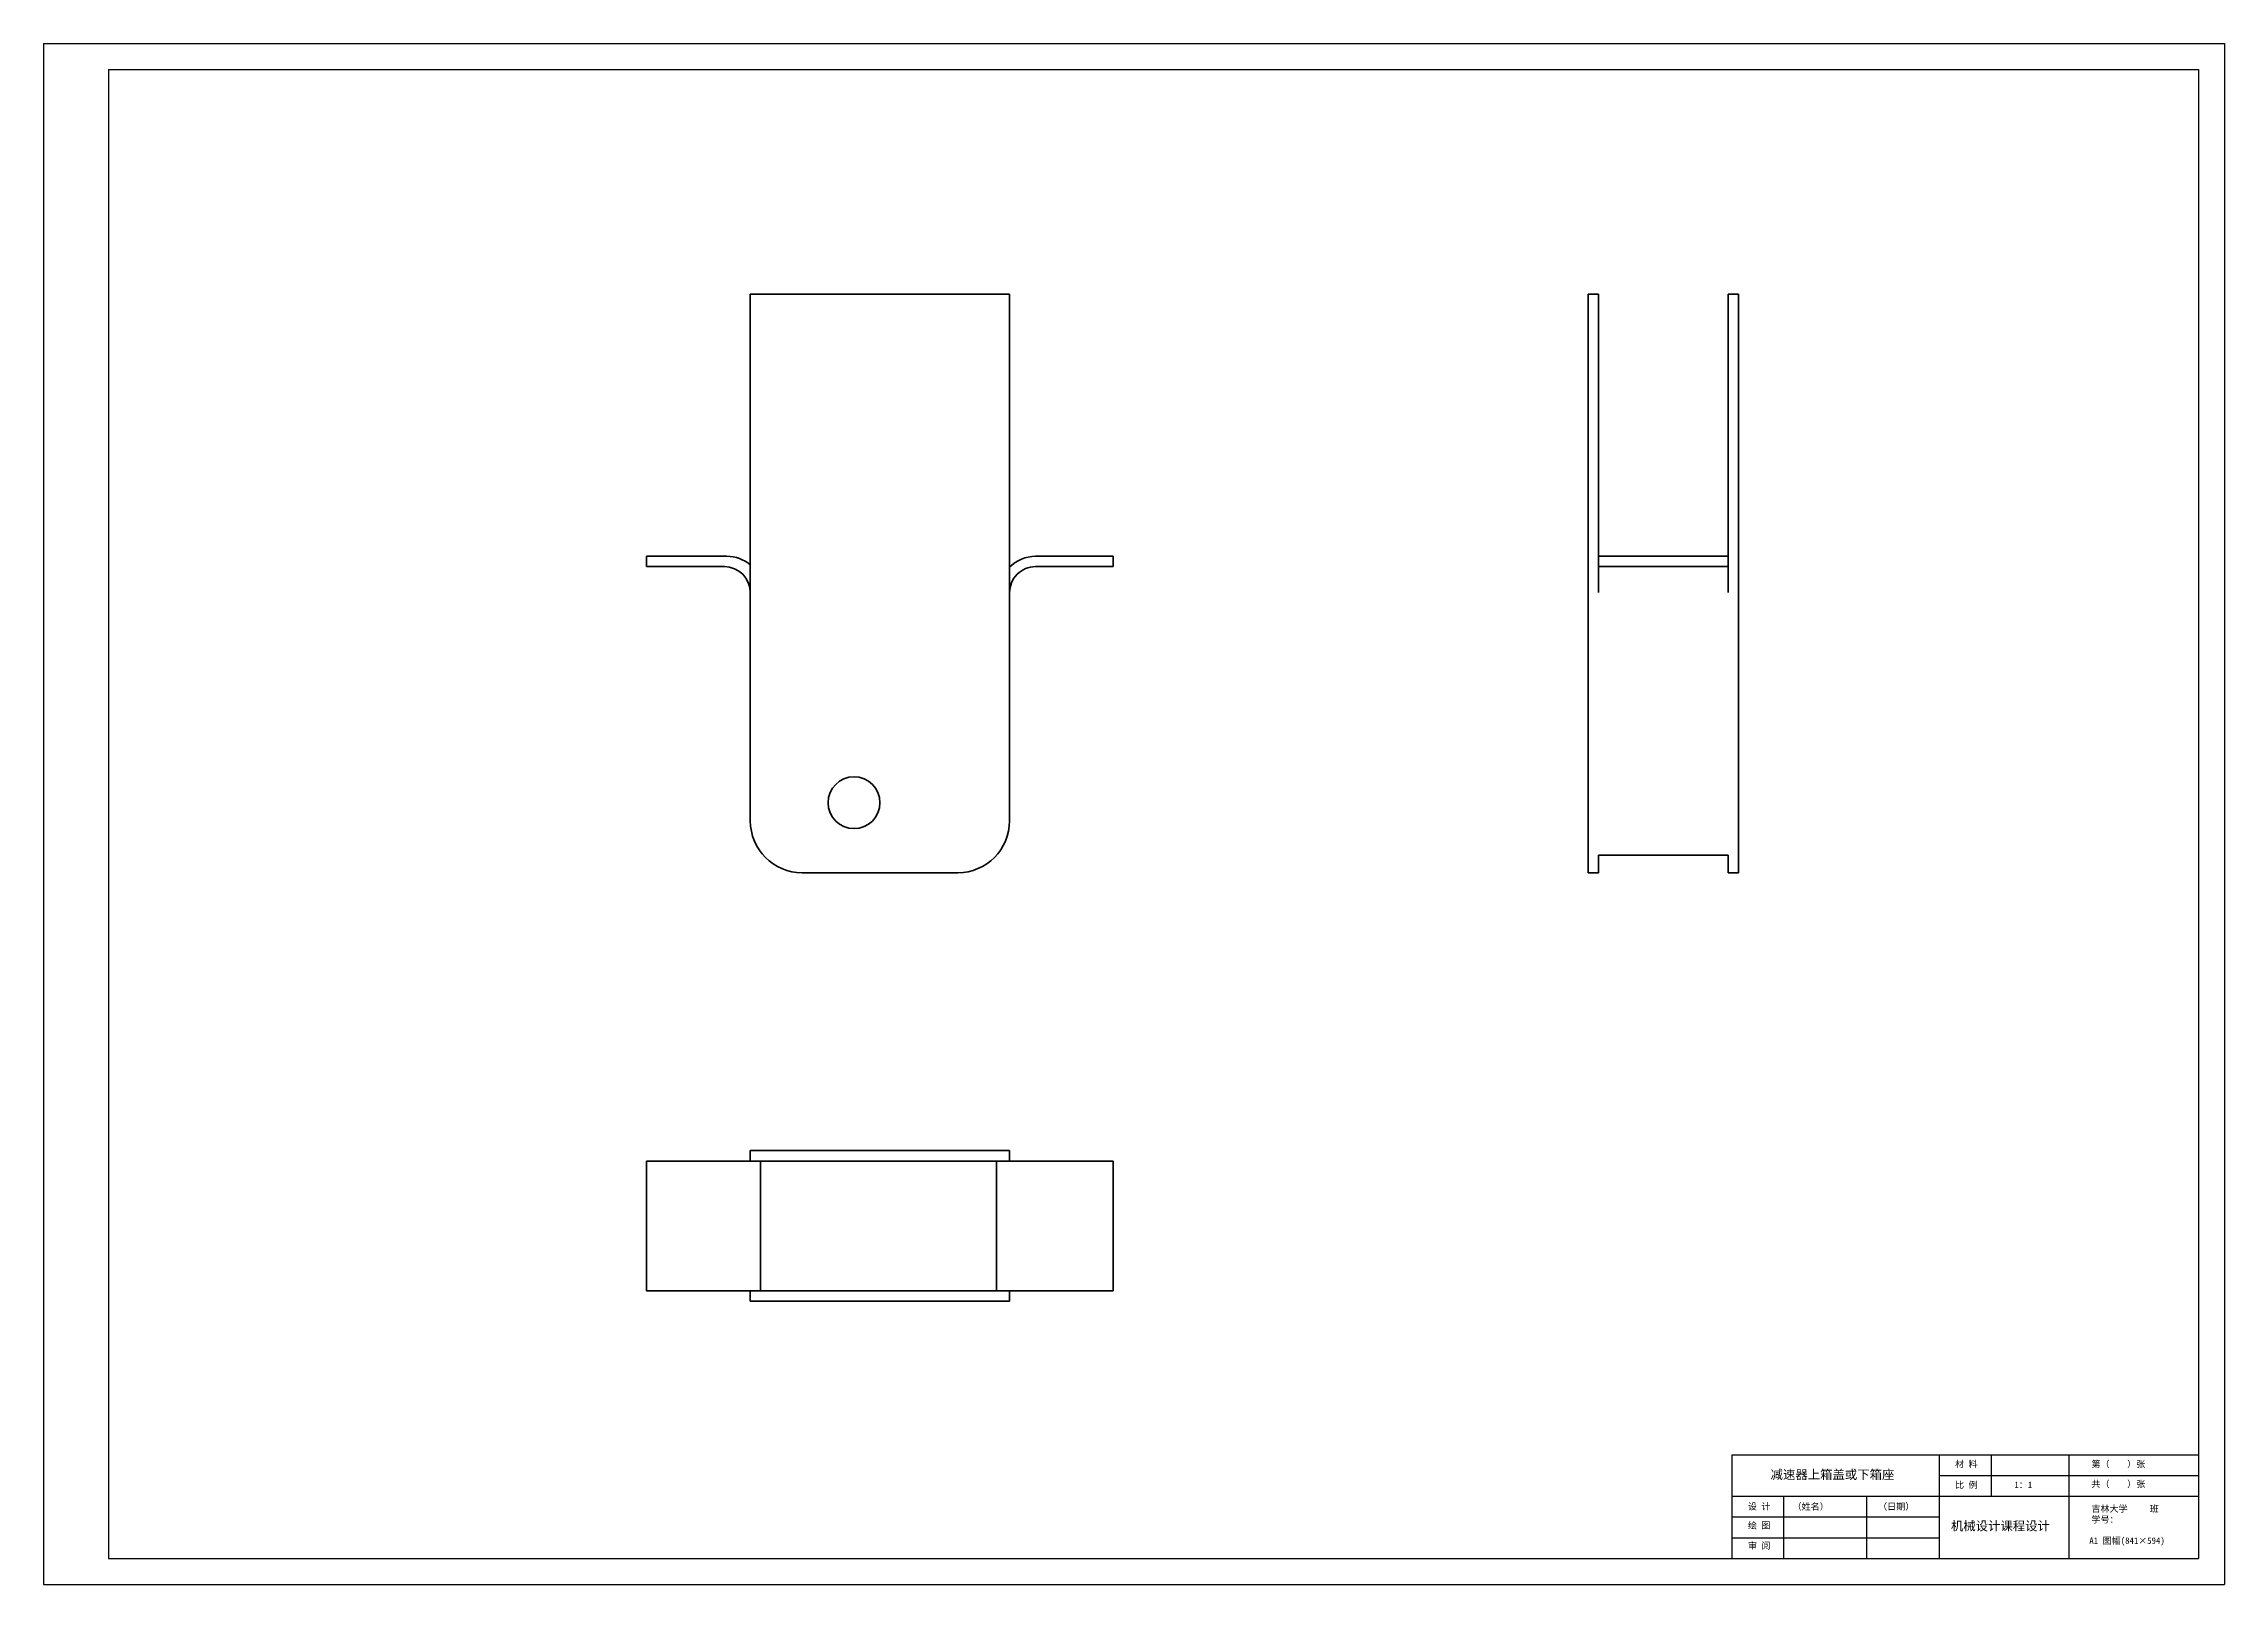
# Model space of a CAD drawing. Header units: millimetres. Extents: x -4667 to 8941, y -1665 to 5310.
# Drawn here: x 2068 to 2909, y 3903 to 4497 of the extents above; entities that cross this region are included whole.
import ezdxf

# ---------------------------------------------------------------- set-up
doc = ezdxf.new("R2010")
doc.units = ezdxf.units.MM
doc.layers.add('粗实线', color=2, linetype='CONTINUOUS', lineweight=30)
doc.layers.add('细实线', color=3, linetype='CONTINUOUS')
doc.styles.get("Standard").update_dxf_attribs({"font": '', "height": 3.5})
doc.styles.get('Standard').set_extended_font_data('SimSun')

msp = doc.modelspace()

# ---------------------------------------------------------------- texts
at = {"layer": '细实线', "attachment_point": 1}
for s, insert, char_height, width in [('  减速器上箱盖或下箱座', (2729.37, 3947.38), 3.5, 57.4165), ('材 料', (2805.26, 3950.89), 2.5, 9.1843), ('第（    ）张', (2857.84, 3950.89), 2.5, 28.5521), ('比 例', (2805.26, 3942.87), 2.5, 9.1843), ('1：1', (2828.13, 3942.87), 2.5, 9.1843), ('共（    ）张', (2857.84, 3943.21), 2.5, 28.5521), ('绘 图', (2725.36, 3927.24), 2.5, 9.7637), ('设 计', (2725.36, 3934.54), 2.5, 9.7637), ('（姓名）{\\fￋￎￌﾣﾤ|b0|i0|c134|p2; }', (2742.57, 3934.51), 2.5, 15.0266), ('（日期）{\\fￋￎￌﾣﾤ|b0|i0|c134|p2; }', (2775.57, 3934.51), 2.5, 15.0266), ('机械设计课程设计', (2803.66, 3927.55), 3.5, 41.7996), ('吉林大学     班\\P学号：', (2857.83, 3933.67), 2.5, 38.3671), ('审 阅', (2725.36, 3919.45), 2.5, 9.7637), (' A1 图幅(841×594)', (2855.34, 3921.38), 2.5, 42.3231)]:
    msp.add_mtext(s, dxfattribs=dict(at, insert=insert, char_height=char_height, width=width))

# ---------------------------------------------------------------- linework, layer by layer
at = {"layer": '粗实线'}
for p, q in [((2093.13, 4487.26), (2899.13, 4487.26)), ((2093.13, 4487.26), (2093.13, 3913.26)), ((2899.13, 4487.26), (2899.13, 3913.26)), ((2719.13, 3953.26), (2899.13, 3953.26)), ((2719.13, 3953.26), (2719.13, 3913.26)), ((2799.13, 3953.26), (2799.13, 3913.26)), ((2819.13, 3953.26), (2819.13, 3937.26)), ((2849.13, 3953.26), (2849.13, 3913.26)), ((2719.13, 3937.26), (2899.13, 3937.26)), ((2739.13, 3937.26), (2739.13, 3913.26)), ((2771.13, 3937.26), (2771.13, 3913.26)), ((2093.13, 3913.26), (2899.13, 3913.26))]:
    msp.add_line(p, q, dxfattribs=at)
at = {"layer": '粗实线', "lineweight": 35}
for p, q in [((2340.65, 4400.62), (2440.65, 4400.62)), ((2340.65, 4197.62), (2340.65, 4400.62)), ((2440.65, 4400.62), (2440.65, 4197.62)), ((2663.74, 4197.62), (2663.74, 4400.62)), ((2667.74, 4299.62), (2667.74, 4400.62)), ((2717.74, 4299.62), (2717.74, 4400.62)), ((2721.74, 4197.62), (2721.74, 4400.62)), ((2331.65, 4299.62), (2300.65, 4299.62)), ((2450.65, 4299.62), (2480.65, 4299.62)), ((2667.74, 4299.62), (2717.74, 4299.62)), ((2330.65, 4295.62), (2300.65, 4295.62)), ((2450.65, 4295.62), (2480.65, 4295.62)), ((2717.74, 4295.62), (2667.74, 4295.62)), ((2663.74, 4177.62), (2663.74, 4197.62)), ((2721.74, 4177.62), (2721.74, 4197.62)), ((2717.74, 4184.39), (2667.74, 4184.39)), ((2420.65, 4177.62), (2360.65, 4177.62)), ((2440.65, 4070.47), (2340.65, 4070.47)), ((2330.65, 4066.47), (2300.65, 4066.47)), ((2300.65, 4066.47), (2300.65, 4016.47)), ((2440.65, 4066.47), (2340.65, 4066.47)), ((2344.65, 4066.47), (2344.65, 4016.47)), ((2435.65, 4066.47), (2435.65, 4016.47)), ((2449.65, 4066.47), (2480.65, 4066.47)), ((2480.65, 4016.47), (2480.65, 4066.47)), ((2330.65, 4016.47), (2300.65, 4016.47)), ((2440.65, 4016.47), (2340.65, 4016.47)), ((2440.65, 4012.47), (2340.65, 4012.47)), ((2449.65, 4016.47), (2480.65, 4016.47))]:
    msp.add_line(p, q, dxfattribs=at)
at = {"layer": '粗实线', "lineweight": 35, "ltscale": 0.1}
for p, q in [((2663.74, 4400.62), (2667.74, 4400.62)), ((2717.74, 4400.62), (2721.74, 4400.62)), ((2300.65, 4299.62), (2300.65, 4295.62)), ((2480.65, 4295.62), (2480.65, 4299.62)), ((2667.74, 4295.62), (2667.74, 4299.62)), ((2717.74, 4299.62), (2717.74, 4295.62)), ((2663.74, 4177.62), (2667.74, 4177.62)), ((2717.74, 4177.62), (2721.74, 4177.62)), ((2340.65, 4066.47), (2340.65, 4070.47)), ((2440.65, 4066.47), (2440.65, 4070.47)), ((2340.65, 4012.47), (2340.65, 4016.47)), ((2440.65, 4012.47), (2440.65, 4016.47))]:
    msp.add_line(p, q, dxfattribs=at)
at = {"layer": '粗实线', "lineweight": 35, "ltscale": 0.25}
for p, q in [((2667.74, 4295.62), (2667.74, 4285.62)), ((2717.74, 4285.62), (2717.74, 4295.62)), ((2340.65, 4066.47), (2330.65, 4066.47)), ((2330.65, 4016.47), (2340.65, 4016.47))]:
    msp.add_line(p, q, dxfattribs=at)
at = {"layer": '粗实线', "lineweight": 35, "ltscale": 0.169281}
for p, q in [((2667.74, 4184.39), (2667.74, 4177.62)), ((2717.74, 4177.62), (2717.74, 4184.39))]:
    msp.add_line(p, q, dxfattribs=at)
at = {"layer": '粗实线', "lineweight": 35, "ltscale": 0.225}
for p, q in [((2449.65, 4066.47), (2440.65, 4066.47)), ((2440.65, 4016.47), (2449.65, 4016.47))]:
    msp.add_line(p, q, dxfattribs=at)
at = {"layer": '粗实线', "lineweight": 35}
msp.add_circle((2380.65, 4204.62), 10, dxfattribs=at)
for centre, radius, start, end in [((2331.65, 4285.62), 14, 49.9948, 90), ((2450.65, 4285.62), 14, 90, 135.58469), ((2330.65, 4285.62), 10, 0, 90), ((2450.65, 4285.62), 10, 90, 180.00001), ((2360.65, 4197.62), 20, 180.00001, 270), ((2420.65, 4197.62), 20, 270, 0)]:
    msp.add_arc(centre, radius, start, end, dxfattribs=at)
at = {"layer": '细实线'}
for p, q in [((2068.13, 4497.26), (2909.13, 4497.26)), ((2068.13, 4497.26), (2068.13, 3903.26)), ((2909.13, 4497.26), (2909.13, 3903.26)), ((2799.13, 3945.26), (2899.13, 3945.26)), ((2719.13, 3929.26), (2799.13, 3929.26)), ((2719.13, 3921.26), (2799.13, 3921.26)), ((2068.13, 3903.26), (2909.13, 3903.26)), ((2068.13, 3903.26), (2909.13, 3903.26))]:
    msp.add_line(p, q, dxfattribs=at)

msp.set_redraw_order([(e.dxf.handle, doc.entitydb.next_handle()) for e in msp.query("TEXT MTEXT ATTDEF DIMENSION ARC_DIMENSION")])  # texts and dimensions are drawn at this point

doc.saveas('drawing.dxf')
